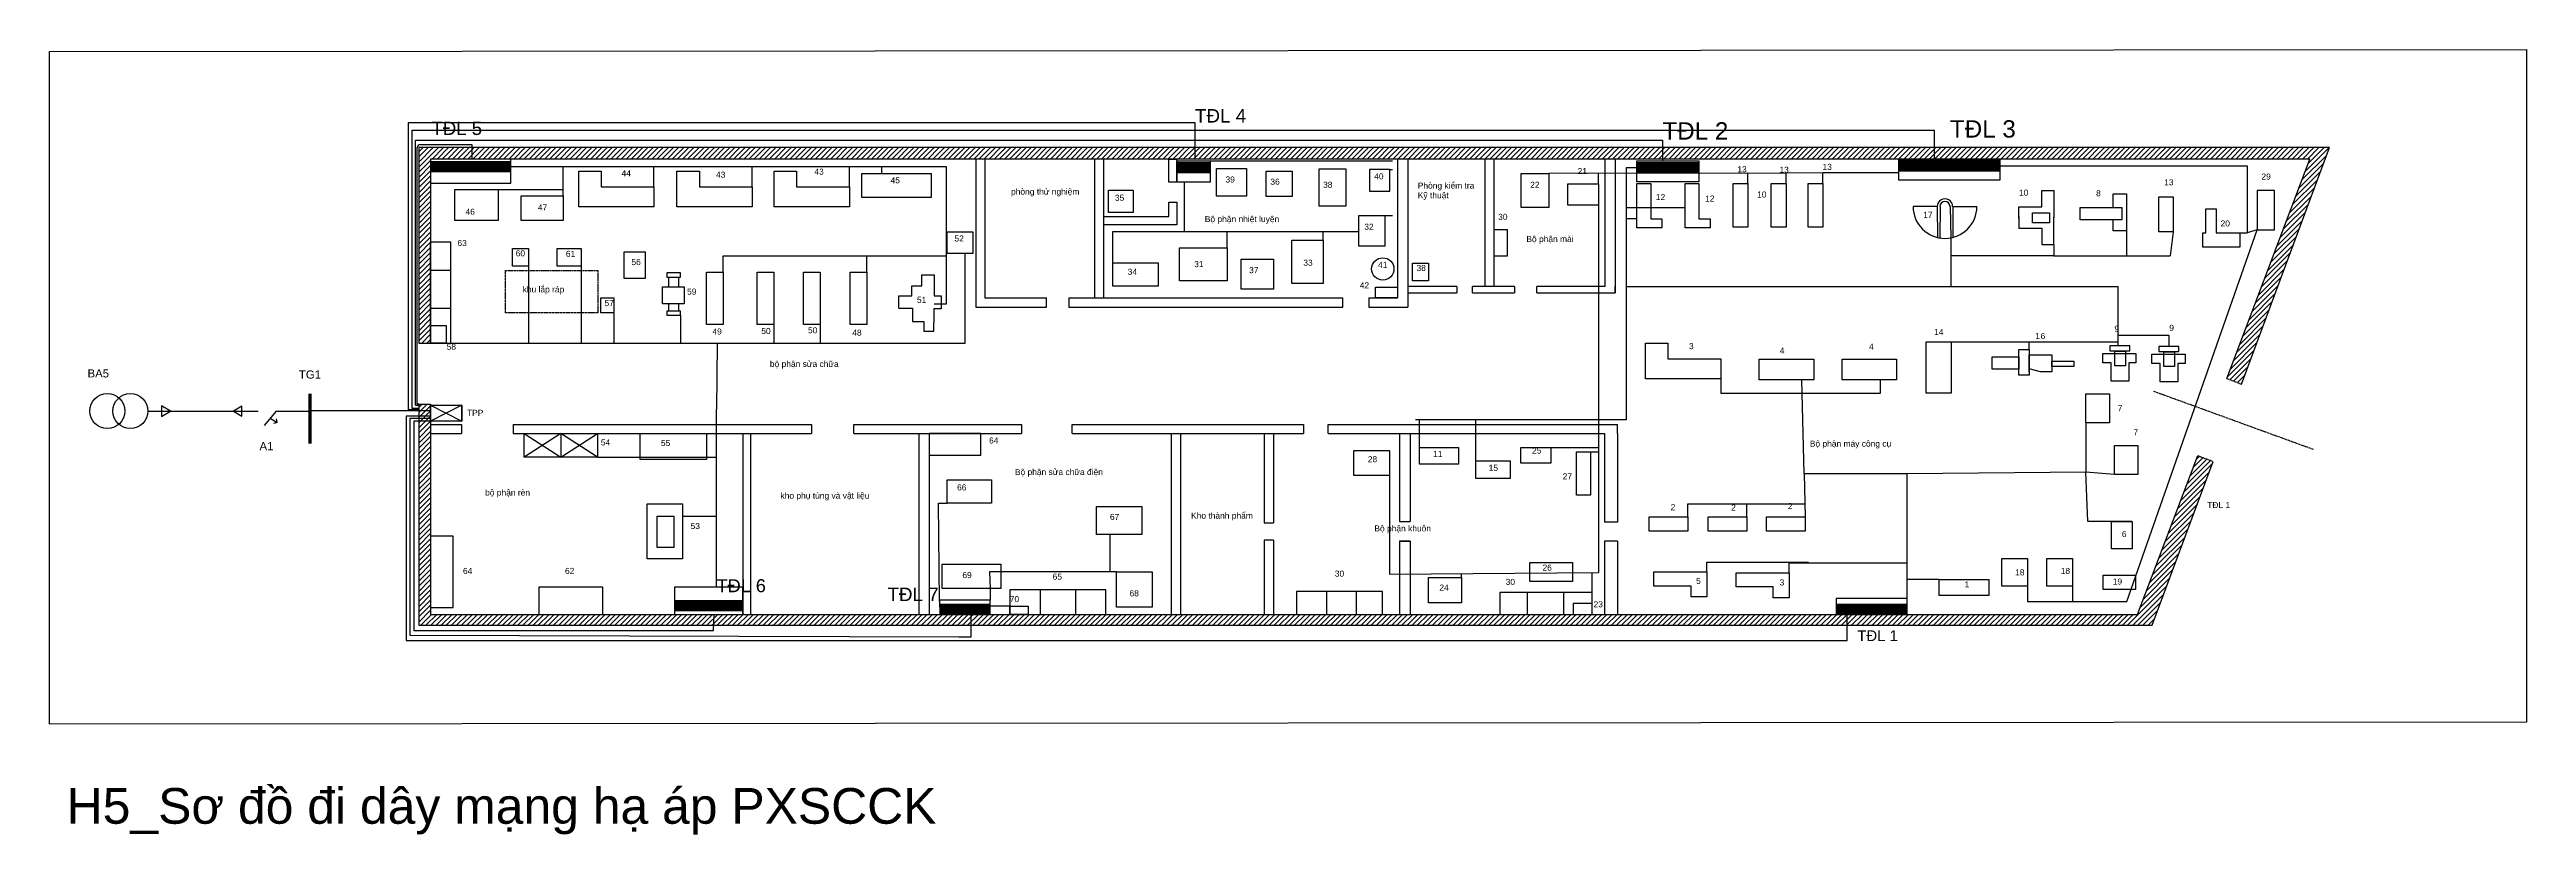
# Model space of a CAD drawing. Header units: inches. Extents: x 3841 to 42180, y -888 to 3732.
# Drawn here: x 28654 to 42180, y -602 to 3683 of the extents above; entities that cross this region are included whole.
import ezdxf

# ---------------------------------------------------------------- set-up
doc = ezdxf.new("R2010")
doc.units = ezdxf.units.IN
doc.header["$MEASUREMENT"] = 0
doc.linetypes.add('ACAD_ISO02W100', pattern=[15, 12, -3])
doc.linetypes.add('JIS_02_1.0', pattern=[2, 1, -1])
doc.layers.add('Layer2', color=1, linetype='JIS_02_1.0', lineweight=0)
doc.styles.get("Standard").update_dxf_attribs({"font": 'arial.ttf'})

msp = doc.modelspace()

# ---------------------------------------------------------------- texts
for s, p in [('44', (31778, 2991)), ('43', (32294, 2983)), ('43', (32831, 3000)), ('45', (33247, 2953)), ('39', (35076, 2957)), ('36', (35321, 2945)), ('40', (35888, 2974)), ('21', (36999, 3003)), ('13', (37871, 3013)), ('13', (38101, 3010)), ('13', (38336, 3026)), ('29', (40733, 2973)), ('phòng thử nghiệm', (33905, 2891)), ('35', (34472, 2857)), ('38', (35609, 2928)), ('Phòng kiểm tra ', (36126, 2924)), ('Kỹ thuật', (36126, 2871)), ('22', (36740, 2928)), ('12', (37426, 2861)), ('12', (37695, 2853)), ('10', (37979, 2875)), ('10', (39409, 2885)), ('8', (39830, 2882)), ('13', (40202, 2942)), ('46', (30926, 2781)), ('47', (31321, 2805)), ('Bộ phận nhiệt luyện', (34963, 2741)), ('32', (35834, 2699)), ('30', (36565, 2753)), ('17', (38886, 2764)), ('20', (40510, 2717)), ('63', (30882, 2610)), ('60', (31200, 2554)), ('61', (31474, 2551)), ('52', (33596, 2635)), ('Bộ phận mài', (36719, 2632)), ('56', (31832, 2506)), ('34', (34542, 2453)), ('31', (34905, 2495)), ('37', (35205, 2462)), ('33', (35501, 2503)), ('41', (35909, 2491)), ('38', (36119, 2474)), ('khu lắp ráp', (31238, 2357)), ('57', (31685, 2282)), ('59', (32136, 2345)), ('51', (33391, 2300)), ('42', (35809, 2379)), ('50', (32796, 2134)), ('9', (39930, 2142)), ('9', (40230, 2147)), ('58', (30823, 2044)), ('49', (32274, 2127)), ('50', (32541, 2130)), ('48', (33038, 2121)), ('3', (37607, 2047)), ('4', (38103, 2023)), ('4', (38590, 2044)), ('14', (38946, 2125)), ('1', (39498, 2103)), ('6', (39527, 2102)), ('bộ phận sửa chữa', (32588, 1950)), ('7', (39948, 1708)), ('54', (31665, 1522)), ('55', (31993, 1518)), ('64', (33785, 1532)), ('11', (36210, 1459)), ('25', (36750, 1477)), ('Bộ phận máy công cụ', (38267, 1515)), ('7', (40034, 1577)), ('Bộ phận sửa chữa điện', (33926, 1360)), ('28', (35853, 1430)), ('15', (36513, 1383)), ('27', (36917, 1336)), ('bộ phận rèn', (31033, 1248)), ('kho phụ tùng và vật liệu', (32646, 1231)), ('66', (33610, 1276)), ('53', (32155, 1065)), ('67', (34445, 1115)), ('Kho thành phẩm', (34888, 1122)), ('Bộ phận khuôn', (35889, 1052)), ('2', (37507, 1168)), ('2', (37837, 1166)), ('2', (38147, 1174)), ('6', (39971, 1021)), ('64', (30912, 820)), ('62', (31469, 820)), ('69', (33639, 797)), ('65', (34132, 789)), ('30', (35673, 805)), ('26', (36807, 838)), ('18', (39388, 812)), ('18', (39637, 820)), ('70', (33898, 666)), ('68', (34552, 698)), ('24', (36244, 729)), ('30', (36606, 760)), ('5', (37646, 765)), ('3', (38102, 757)), ('1', (39112, 746)), ('19', (39921, 762)), ('23', (37086, 638))]:
    msp.add_text(s, height=32.9).set_placement(p)
at = {"attachment_point": 1}
for s, width, gutter_width, insert, char_height in [('{\\fArial|b0|i0|c163|p34;TĐL 5}', 1140.8, 363, (30740, 3289), 72.61), ('{\\fArial|b0|i0|c163|p34;TĐL }4', 1155.57, 368, (34909, 3358), 73.55), ('{\\fArial|b0|i0|c163|p34;TĐL }2', 1486.03, 473, (37462, 3286), 94.58), ('{\\fArial|b0|i0|c163|p34;TĐL }3', 1486.03, 473, (39032, 3297), 94.58), ('BA5', 480.35, 18.5, (28862, 1937), 44.4), ('TG1', 480.35, 18.5, (30016, 1931), 44.4), ('{\\fArial|b0|i0|c163|p34;TPP}', 114.76, 164, (30934, 1716), 32.9), ('A1', 113.02, 18.5, (29801, 1540), 44.4), ('{\\fArial|b0|i0|c163|p34;TĐL 1}', 516.93, 164, (40437, 1212), 32.9), ('{\\fArial|b0|i0|c163|p34;TĐL 6}', 1111.65, 354, (32297, 791), 70.75), ('{\\fArial|b0|i0|c163|p34;TĐL }7', 1155.57, 368, (33230, 745), 73.55), ('{\\fArial|b0|i0|c163|p34;TĐL }1', 917.34, 292, (38526, 512), 58.38)]:
    msp.add_mtext_dynamic_manual_height_columns(s, width=width, gutter_width=gutter_width, heights=[0], dxfattribs=dict(at, insert=insert, char_height=char_height))
at = {"layer": 'Layer2', "linetype": 'ByBlock', "insert": (28748, -349), "char_height": 194.93, "attachment_point": 1}
msp.add_mtext_dynamic_manual_height_columns('H5_Sơ đồ đi dây mạng hạ áp PXSCCK', width=9493.24, gutter_width=975, heights=[0], dxfattribs=at)

# ---------------------------------------------------------------- hatches: boundary and pattern name
at = {"linetype": 'ACAD_ISO02W100'}
h = msp.add_hatch(dxfattribs=at)
h.set_pattern_fill('ANSI31', color=256, scale=6.214867)
h.set_pattern_definition([(45, (26101.761, -4095.612), (-13.952775, 13.952775), [])])
h.paths.add_polyline_path([(41104, 3148), (30671, 3148), (30671, 2080), (30735, 2080), (30735, 2633), (30735, 3085), (40997, 3085), (40544, 1887), (40625, 1856)])
h.paths.add_polyline_path([(40469, 1434), (40385, 1466), (40057, 599), (30735, 599), (30735, 1586), (30671, 1586), (30671, 540), (40137, 540)])
h.paths.add_polyline_path([(30735, 1747), (30671, 1747), (30671, 1635), (30735, 1635)])
h.paths.add_polyline_path([(30735, 1635), (30671, 1635), (30671, 1586), (30735, 1586)])

# ---------------------------------------------------------------- linework, layer by layer
for p, q in [((30614, 1839), (30614, 3285)), ((30614, 3285), (33189, 3285)), ((33189, 3285), (34909, 3285)), ((34909, 3285), (34909, 3085)), ((30635, 1724), (30635, 3242)), ((30635, 3242), (35466, 3242)), ((30652, 3164), (30652, 3189)), ((30652, 3189), (32592, 3189)), ((30652, 1742), (30652, 3164)), ((30661, 3148), (30671, 3164)), ((30661, 1747), (30661, 3148)), ((30671, 3164), (30960, 3164)), ((30960, 3164), (30960, 3085)), ((32592, 3189), (37462, 3189)), ((35466, 3242), (38945, 3242)), ((37462, 3189), (37462, 3075)), ((38945, 3242), (38945, 3085)), ((31174, 3044), (33550, 3044)), ((31459, 2885), (31459, 3044)), ((31955, 2934), (31955, 3044)), ((32492, 2934), (32492, 3044)), ((32611, 3018), (32611, 3018)), ((33022, 2934), (33022, 3044)), ((33199, 3006), (33199, 3044)), ((33550, 3044), (33550, 2292)), ((33712, 3085), (33712, 2276)), ((33761, 3085), (33761, 2328)), ((34361, 3085), (34361, 2328)), ((34410, 3085), (34410, 2328)), ((34767, 2959), (34767, 3085)), ((34767, 3085), (34811, 3085)), ((34811, 3085), (34811, 2959)), ((34993, 3075), (35988, 3075)), ((35974, 3028), (35974, 3028)), ((35974, 3028), (35988, 3028)), ((36015, 3085), (36015, 2328)), ((36071, 3085), (36071, 2276)), ((36493, 3085), (36493, 2389)), ((36542, 3085), (36542, 2389)), ((37928, 3008), (36841, 3007)), ((37112, 2949), (37112, 3007)), ((37148, 3085), (37148, 2389)), ((37204, 3085), (37204, 2355)), ((37322, 3038), (37264, 3038)), ((37264, 3038), (37264, 1662)), ((37928, 3008), (38338, 3012)), ((37928, 2952), (37928, 3008)), ((38137, 2952), (38137, 3010)), ((38338, 2952), (38338, 3012)), ((38338, 3012), (38753, 3012)), ((39305, 3048), (40655, 3048)), ((40655, 3048), (40655, 2683)), ((31105, 2919), (31459, 2919)), ((34811, 2959), (34767, 2959)), ((34767, 2771), (34767, 2850)), ((34767, 2850), (34811, 2850)), ((34811, 2850), (34811, 2726)), ((34853, 2690), (34853, 2959)), ((39534, 2825), (39534, 2914)), ((39534, 2914), (39599, 2914)), ((39599, 2914), (39599, 2765)), ((40710, 2914), (40710, 2914)), ((34410, 2771), (34767, 2771)), ((34811, 2726), (34410, 2726)), ((35946, 2777), (35988, 2777)), ((37112, 2834), (37112, 828)), ((37586, 2819), (37264, 2819)), ((37322, 2758), (37264, 2758)), ((38963, 2826), (38831, 2826)), ((38963, 2826), (38965, 2657)), ((38978, 2826), (38977, 2655)), ((39033, 2826), (39036, 2655)), ((39047, 2826), (39179, 2826)), ((39047, 2826), (39048, 2658)), ((39409, 2760), (39409, 2825)), ((39409, 2825), (39481, 2825)), ((39409, 2772), (39409, 2708)), ((39409, 2708), (39481, 2708)), ((39481, 2825), (39534, 2825)), ((39481, 2708), (39534, 2708)), ((39534, 2708), (39534, 2619)), ((39599, 2619), (39599, 2768)), ((40429, 2814), (40485, 2814)), ((34460, 2519), (34460, 2690)), ((34460, 2690), (34853, 2690)), ((34853, 2690), (35804, 2690)), ((35086, 2601), (35086, 2690)), ((35610, 2643), (35610, 2690)), ((39036, 2655), (39036, 2389)), ((39534, 2619), (39599, 2619)), ((39599, 2619), (39599, 2556)), ((39997, 2694), (39997, 2556)), ((39998, 670), (40710, 2699)), ((40251, 2688), (40235, 2556)), ((40485, 2683), (40655, 2683)), ((40710, 2699), (40655, 2683)), ((30844, 2476), (30735, 2476)), ((31269, 2500), (31269, 2080)), ((31557, 2500), (31557, 2080)), ((32332, 2468), (32332, 2556)), ((32332, 2556), (33550, 2556)), ((32332, 2468), (32332, 2468)), ((33117, 2468), (33117, 2556)), ((33418, 2392), (33418, 2453)), ((33418, 2453), (33485, 2453)), ((33485, 2453), (33485, 2338)), ((33654, 2080), (33654, 2570)), ((39599, 2556), (39036, 2556)), ((39599, 2556), (40235, 2556)), ((33293, 2271), (33293, 2338)), ((33293, 2338), (33364, 2338)), ((33364, 2338), (33364, 2392)), ((33364, 2392), (33418, 2392)), ((33485, 2338), (33523, 2338)), ((33523, 2338), (33523, 2267)), ((33761, 2328), (34098, 2328)), ((34098, 2276), (34098, 2328)), ((34221, 2328), (35716, 2328)), ((34221, 2328), (34221, 2276)), ((35716, 2276), (35716, 2328)), ((35858, 2328), (36015, 2328)), ((35858, 2328), (35858, 2276)), ((36339, 2389), (36071, 2389)), ((36071, 2355), (36339, 2355)), ((36339, 2389), (36339, 2355)), ((36655, 2389), (36425, 2389)), ((36425, 2355), (36425, 2389)), ((36425, 2355), (36655, 2355)), ((36655, 2389), (36655, 2355)), ((37148, 2389), (36776, 2389)), ((36776, 2355), (36776, 2389)), ((36776, 2355), (37204, 2355)), ((37204, 2355), (37204, 2389)), ((37264, 2389), (39948, 2389)), ((39948, 2389), (39948, 2066)), ((30843, 2269), (30734, 2269)), ((31735, 2246), (31735, 2080)), ((32099, 2232), (32099, 2080)), ((32609, 2182), (32609, 2080)), ((32862, 2182), (32862, 2080)), ((33293, 2271), (33366, 2271)), ((33366, 2271), (33366, 2198)), ((33366, 2198), (33428, 2198)), ((33428, 2198), (33428, 2146)), ((33523, 2267), (33483, 2267)), ((33483, 2267), (33483, 2190)), ((33484, 2146), (33483, 2190)), ((33550, 2292), (33485, 2292)), ((33712, 2276), (34098, 2276)), ((34221, 2276), (35716, 2276)), ((35858, 2276), (36071, 2276)), ((30671, 2080), (30735, 2080)), ((30821, 2080), (32301, 2080)), ((32301, 2080), (32297, 1720)), ((32301, 2080), (33654, 2080)), ((33428, 2146), (33484, 2146)), ((39038, 2088), (39948, 2088)), ((39409, 2046), (39409, 2046)), ((39464, 2046), (39464, 2088)), ((39948, 2123), (40227, 2123)), ((40227, 2123), (40227, 2062)), ((39527, 1924), (39464, 1940)), ((39589, 1924), (39527, 1924)), ((30614, 1716), (30614, 1839)), ((37781, 1886), (37781, 1807)), ((37781, 1807), (38225, 1807)), ((38236, 1366), (38223, 1880)), ((38225, 1807), (38652, 1807)), ((38652, 1807), (38652, 1880)), ((29197, 1709), (29794, 1709)), ((29892, 1709), (29827, 1630)), ((29860, 1670), (29898, 1646)), ((29898, 1646), (29877, 1641)), ((29892, 1709), (30076, 1709)), ((29898, 1646), (29893, 1666)), ((30735, 1711), (30076, 1711)), ((30735, 1682), (30602, 1682)), ((30602, 1682), (30602, 457)), ((30671, 1716), (30614, 1716)), ((30735, 1669), (30622, 1669)), ((30622, 1669), (30622, 486)), ((30671, 1724), (30635, 1724)), ((30735, 1654), (30643, 1654)), ((30643, 1654), (30643, 511)), ((30652, 1742), (30671, 1742)), ((30671, 1747), (30661, 1747)), ((30671, 1747), (30735, 1747)), ((30735, 1742), (30905, 1654)), ((30905, 1742), (30735, 1654)), ((30735, 1635), (30904, 1635)), ((30904, 1635), (30904, 1586)), ((30905, 1654), (30905, 1742)), ((31187, 1635), (32815, 1635)), ((31187, 1635), (31187, 1586)), ((32297, 747), (32297, 1720)), ((32815, 1635), (32815, 1586)), ((33047, 1635), (33962, 1635)), ((33047, 1586), (33047, 1635)), ((33962, 1635), (33962, 1586)), ((34239, 1635), (35502, 1635)), ((34239, 1586), (34239, 1635)), ((35502, 1635), (35502, 1586)), ((35637, 1635), (37217, 1635)), ((35637, 1586), (35637, 1635)), ((37264, 1662), (36114, 1662)), ((36135, 1510), (36135, 1662)), ((36443, 1438), (36443, 1662)), ((37217, 1586), (37217, 1635)), ((39775, 1645), (39775, 1376)), ((30735, 1586), (30904, 1586)), ((31187, 1586), (32815, 1586)), ((31446, 1586), (31246, 1457)), ((31246, 1457), (31246, 1586)), ((31246, 1586), (31446, 1457)), ((31446, 1586), (31446, 1457)), ((31446, 1457), (31647, 1586)), ((31647, 1457), (31446, 1586)), ((31647, 1586), (31647, 1457)), ((32440, 1586), (32440, 599)), ((32482, 1586), (32482, 599)), ((33047, 1586), (33962, 1586)), ((33402, 1586), (33402, 599)), ((33458, 1586), (33458, 599)), ((34239, 1586), (35502, 1586)), ((34779, 1586), (34779, 599)), ((34831, 1586), (34831, 599)), ((35288, 1586), (35288, 1099)), ((35339, 1586), (35339, 1099)), ((35637, 1586), (37146, 1586)), ((36027, 1586), (36027, 1106)), ((36085, 1586), (36085, 1106)), ((36853, 1510), (37112, 1510)), ((37146, 1586), (37146, 1102)), ((37217, 1586), (37217, 1102)), ((31647, 1457), (32297, 1457)), ((35972, 1358), (35972, 819)), ((37070, 1486), (37070, 1486)), ((37070, 1486), (37112, 1486)), ((38798, 1366), (38236, 1366)), ((38236, 1366), (38241, 1132)), ((39775, 1376), (38798, 1366)), ((38798, 685), (38798, 1366)), ((39930, 1363), (39775, 1376)), ((39785, 1107), (39775, 1376)), ((32111, 1135), (32297, 1135)), ((33515, 671), (33508, 1206)), ((33508, 1206), (33556, 1206)), ((35288, 1099), (35339, 1099)), ((36027, 1106), (36085, 1106)), ((37217, 1102), (37146, 1102)), ((37217, 1102), (37146, 1102)), ((37600, 1132), (37600, 1203)), ((37600, 1203), (37922, 1203)), ((37922, 1132), (37922, 1203)), ((37922, 1203), (38240, 1203)), ((40026, 1107), (39785, 1107)), ((34445, 1036), (34445, 831)), ((35288, 1005), (35288, 599)), ((35339, 1005), (35288, 1005)), ((35339, 1005), (35339, 599)), ((36027, 999), (36027, 599)), ((36085, 999), (36027, 999)), ((36027, 999), (36085, 999)), ((36085, 999), (36085, 599)), ((37146, 999), (37146, 599)), ((37217, 999), (37146, 999)), ((37217, 999), (37217, 599)), ((33529, 873), (33529, 873)), ((34480, 831), (33787, 831)), ((33787, 831), (33790, 741)), ((35972, 819), (37112, 828)), ((36365, 801), (36365, 822)), ((37078, 659), (37078, 827)), ((37705, 831), (37705, 884)), ((37705, 884), (38260, 884)), ((38154, 826), (38154, 880)), ((38154, 880), (38798, 880)), ((33790, 741), (33790, 677)), ((34064, 733), (34064, 599)), ((34259, 599), (34259, 733)), ((35628, 724), (35628, 599)), ((35791, 599), (35791, 724)), ((36365, 801), (36365, 801)), ((36724, 719), (36724, 599)), ((36924, 599), (36924, 719)), ((38973, 789), (38798, 789)), ((39455, 753), (39455, 670)), ((39701, 753), (39701, 670)), ((32281, 511), (32284, 599)), ((33688, 476), (33688, 599)), ((33898, 644), (33790, 644)), ((34064, 599), (34259, 599)), ((35577, 599), (35791, 599)), ((36724, 599), (36924, 599)), ((38470, 457), (38470, 599)), ((39455, 670), (39998, 670)), ((30602, 457), (38470, 457)), ((30622, 486), (33620, 476)), ((30643, 511), (32281, 511)), ((33620, 476), (33620, 476)), ((33620, 476), (33688, 476))]:
    msp.add_line(p, q)
for p, q in [((40144, 1818), (41015, 1501)), ((40544, 1887), (40625, 1856)), ((40385, 1466), (40469, 1434))]:
    msp.add_line(p, q, dxfattribs=at)
for points in [[(28654, 3672), (42180, 3683), (42180, 11), (28654, 0)], [(30735, 2954), (31174, 2954), (31174, 3085), (30735, 3085)], [(33090, 3006), (33469, 3006), (33469, 2875), (33090, 2875)], [(34811, 3075), (34993, 3075), (34993, 2959), (34811, 2959)], [(35026, 3033), (35191, 3033), (35191, 2883), (35026, 2883)], [(35298, 3019), (35440, 3019), (35440, 2881), (35298, 2881)], [(35587, 3032), (35733, 3032), (35733, 2828), (35587, 2828)], [(35974, 3028), (35862, 3028), (35862, 2910), (35974, 2910)], [(36691, 3007), (36841, 3007), (36841, 2821), (36691, 2821)], [(37322, 3075), (37661, 3075), (37661, 2960), (37322, 2960)], [(38753, 3085), (39305, 3085), (39305, 2970), (38753, 2970)], [(30867, 2919), (31105, 2919), (31105, 2749), (30867, 2749)], [(31229, 2885), (31459, 2885), (31459, 2749), (31229, 2749)], [(34438, 2915), (34571, 2915), (34571, 2793), (34438, 2793)], [(36946, 2949), (37112, 2949), (37112, 2834), (36946, 2834)], [(37848, 2952), (37928, 2952), (37928, 2713), (37848, 2713)], [(38056, 2952), (38137, 2952), (38137, 2713), (38056, 2713)], [(38258, 2952), (38338, 2952), (38338, 2713), (38258, 2713)], [(40173, 2879), (40251, 2879), (40251, 2688), (40173, 2688)], [(40804, 2914), (40710, 2914), (40710, 2699), (40804, 2699)], [(35804, 2777), (35946, 2777), (35946, 2609), (35804, 2609)], [(39483, 2792), (39575, 2792), (39575, 2737), (39483, 2737)], [(39743, 2820), (39970, 2820), (39970, 2753), (39743, 2753)], [(30735, 2633), (30844, 2633), (30844, 2078), (30735, 2078)], [(31183, 2596), (31269, 2596), (31269, 2500), (31183, 2500)], [(31427, 2597), (31557, 2597), (31557, 2500), (31427, 2500)], [(31792, 2578), (31907, 2578), (31907, 2433), (31792, 2433)], [(33557, 2687), (33697, 2687), (33697, 2570), (33557, 2570)], [(34824, 2601), (35086, 2601), (35086, 2420), (34824, 2420)], [(35439, 2643), (35610, 2643), (35610, 2405), (35439, 2405)], [(36543, 2700), (36614, 2700), (36614, 2554), (36543, 2554)], [(32025, 2441), (32099, 2441), (32099, 2464), (32025, 2464)], [(32242, 2468), (32332, 2468), (32332, 2182), (32242, 2182)], [(32519, 2468), (32609, 2468), (32609, 2182), (32519, 2182)], [(32772, 2468), (32862, 2468), (32862, 2182), (32772, 2182)], [(33027, 2468), (33117, 2468), (33117, 2182), (33027, 2182)], [(34460, 2519), (34709, 2519), (34709, 2391), (34460, 2391)], [(35161, 2539), (35339, 2539), (35339, 2375), (35161, 2375)], [(36098, 2517), (36185, 2517), (36185, 2421), (36098, 2421)], [(31665, 2327), (31735, 2327), (31735, 2246), (31665, 2246)], [(32001, 2388), (32119, 2388), (32119, 2294), (32001, 2294)], [(36015, 2328), (35896, 2328), (35896, 2385), (36015, 2385)], [(30735, 2176), (30821, 2176), (30821, 2080), (30735, 2080)], [(32025, 2232), (32099, 2232), (32099, 2255), (32025, 2255)], [(30735, 2080), (30735, 2080), (30735, 2154), (30735, 2154)], [(38903, 2088), (39038, 2088), (39038, 1806), (38903, 1806)], [(39409, 2046), (39464, 2046), (39464, 1905), (39409, 1905)], [(39905, 2038), (40014, 2038), (40014, 2066), (39905, 2066)], [(39932, 2037), (39991, 2037), (39991, 1956), (39932, 1956)], [(40173, 2034), (40282, 2034), (40282, 2062), (40173, 2062)], [(40200, 2033), (40259, 2033), (40259, 1952), (40200, 1952)], [(37990, 1992), (38288, 1992), (38288, 1880), (37990, 1880)], [(38443, 1992), (38740, 1992), (38740, 1880), (38443, 1880)], [(39262, 2006), (39409, 2006), (39409, 1937), (39262, 1937)], [(39589, 1982), (39709, 1982), (39709, 1953), (39589, 1953)], [(39775, 1803), (39903, 1803), (39903, 1645), (39775, 1645)], [(29315, 1709), (29265, 1738), (29265, 1680)], [(29659, 1709), (29705, 1682), (29705, 1736)], [(30735, 1742), (30905, 1742), (30905, 1654), (30735, 1654)], [(31246, 1586), (31647, 1586), (31647, 1457), (31246, 1457)], [(31879, 1586), (32241, 1586), (32241, 1444), (31879, 1444)], [(33458, 1469), (33740, 1469), (33740, 1586), (33458, 1586)], [(35777, 1493), (35972, 1493), (35972, 1358), (35777, 1358)], [(36135, 1510), (36349, 1510), (36349, 1419), (36135, 1419)], [(36689, 1510), (36853, 1510), (36853, 1424), (36689, 1424)], [(39930, 1521), (40058, 1521), (40058, 1363), (39930, 1363)], [(36443, 1438), (36631, 1438), (36631, 1341), (36443, 1341)], [(36992, 1486), (37070, 1486), (37070, 1250), (36992, 1250)], [(33556, 1334), (33798, 1334), (33798, 1206), (33556, 1206)], [(31917, 1202), (32111, 1202), (32111, 903), (31917, 903)], [(31973, 1135), (32063, 1135), (32063, 964), (31973, 964)], [(34372, 1188), (34619, 1188), (34619, 1036), (34372, 1036)], [(37390, 1132), (37600, 1132), (37600, 1053), (37390, 1053)], [(37712, 1132), (37922, 1132), (37922, 1053), (37712, 1053)], [(38031, 1132), (38241, 1132), (38241, 1053), (38031, 1053)], [(39914, 1107), (40028, 1107), (40028, 957), (39914, 957)], [(30735, 637), (30858, 637), (30858, 1027), (30735, 1027)], [(33529, 873), (33850, 873), (33850, 741), (33529, 741)], [(34480, 831), (34675, 831), (34675, 639), (34480, 639)], [(36738, 882), (36970, 882), (36970, 779), (36738, 779)], [(39316, 904), (39455, 904), (39455, 753), (39316, 753)], [(39562, 904), (39701, 904), (39701, 753), (39562, 753)], [(39868, 814), (40046, 814), (40046, 735), (39868, 735)], [(31326, 599), (31676, 599), (31676, 747), (31326, 747)], [(32068, 599), (32440, 599), (32440, 747), (32068, 747)], [(33516, 599), (33790, 599), (33790, 677), (33515, 677)], [(33898, 599), (34422, 599), (34422, 733), (33898, 733)], [(35464, 599), (35934, 599), (35934, 724), (35464, 724)], [(36184, 801), (36365, 801), (36365, 663), (36184, 663)], [(36575, 599), (37078, 599), (37078, 719), (36575, 719)], [(38411, 599), (38798, 599), (38798, 685), (38411, 685)], [(38973, 789), (39244, 789), (39244, 703), (38973, 703)], [(33898, 644), (33998, 644), (33998, 599), (33898, 599)], [(36975, 599), (37078, 599), (37078, 659), (36975, 659)]]:
    msp.add_lwpolyline(points, close=True)
for points in [[(40625, 1856), (41104, 3148), (30671, 3148), (30671, 2080)], [(40544, 1887), (40997, 3085), (30735, 3085), (30735, 2080)], [(31666, 2824), (31544, 2824), (31544, 3018), (31666, 3018), (31666, 2934)], [(32203, 2824), (32080, 2824), (32080, 3018), (32203, 3018), (32203, 2934)], [(32734, 2824), (32611, 2824), (32611, 3018), (32734, 3018), (32734, 2934)], [(31666, 2934), (31955, 2934), (31955, 2824), (31544, 2824), (31544, 2934)], [(32203, 2934), (32492, 2934), (32492, 2824), (32080, 2824), (32080, 2934)], [(32734, 2934), (33022, 2934), (33022, 2824), (32611, 2824), (32611, 2934)], [(37398, 2709), (37322, 2709), (37322, 2952), (37398, 2952), (37398, 2758)], [(37661, 2709), (37586, 2709), (37586, 2952), (37661, 2952), (37661, 2758)], [(39923, 2820), (39923, 2896), (39997, 2896), (39997, 2694), (39923, 2694), (39923, 2753)], [(37398, 2758), (37458, 2758), (37458, 2709), (37322, 2709), (37322, 2758)], [(37661, 2758), (37722, 2758), (37722, 2709), (37586, 2709), (37586, 2758)], [(40429, 2683), (40429, 2814)], [(40485, 2814), (40485, 2683)], [(40485, 2683), (40615, 2683), (40615, 2604), (40413, 2604), (40413, 2683), (40429, 2683)], [(32036, 2388), (32036, 2441), (32089, 2441), (32089, 2388)], [(32089, 2294), (32089, 2255), (32036, 2255), (32036, 2294)], [(37492, 1886), (37369, 1886), (37369, 2079), (37492, 2079), (37492, 1995)], [(37492, 1995), (37781, 1995), (37781, 1886), (37369, 1886), (37369, 1995)], [(39464, 1924), (39464, 2017), (39589, 2017), (39589, 1924)], [(39912, 1972), (39867, 1972), (39867, 2023), (40048, 2023), (40048, 1972), (40009, 1972)], [(40009, 1972), (40009, 1872), (39912, 1872), (39912, 1972)], [(40180, 1968), (40135, 1968), (40135, 2019), (40316, 2019), (40316, 1968), (40277, 1968)], [(40277, 1968), (40277, 1869), (40180, 1869), (40180, 1968)], [(30671, 1747), (30671, 540), (40137, 540), (40469, 1434)], [(30735, 1747), (30735, 599), (40057, 599), (40385, 1466)], [(37619, 753), (37415, 753), (37415, 831), (37705, 831), (37705, 753)], [(37619, 831), (37705, 831), (37705, 694), (37619, 694), (37619, 753)], [(38067, 749), (37864, 749), (37864, 826), (38154, 826), (38154, 749)], [(38067, 826), (38154, 826), (38154, 690), (38067, 690), (38067, 749)]]:
    msp.add_lwpolyline(points)
for points, const_width in [([(30735, 3044), (31174, 3044)], 62.1), ([(34811, 3038), (34993, 3038)], 62.1), ([(37322, 3038), (37661, 3038)], 62.1), ([(38753, 3048), (39305, 3048)], 62.1), ([(30076, 1668), (30076, 1804)], 17.8), ([(30076, 1668), (30076, 1531)], 17.8), ([(32068, 646), (32440, 646)], 62.1), ([(33515, 627), (33790, 627)], 62.1), ([(38411, 627), (38798, 627)], 62.1)]:
    msp.add_lwpolyline(points, dxfattribs=dict(const_width=const_width))
msp.add_lwpolyline([(31144, 2477), (31649, 2477), (31649, 2245), (31144, 2245)], close=True, dxfattribs=at)
for centre, radius in [((35935, 2485), 61), ((28970, 1709), 95.8), ((29096, 1709), 95.8)]:
    msp.add_circle(centre, radius)
for radius, start, end in [(41.9, 0, 181.0738), (27.7, 0, 180), (174, 180, 0)]:
    msp.add_arc((39005, 2826), radius, start, end)

msp.set_redraw_order([(e.dxf.handle, doc.entitydb.next_handle()) for e in msp.query("TEXT MTEXT ATTDEF DIMENSION ARC_DIMENSION")])  # texts and dimensions are drawn at this point

doc.saveas('drawing.dxf')
